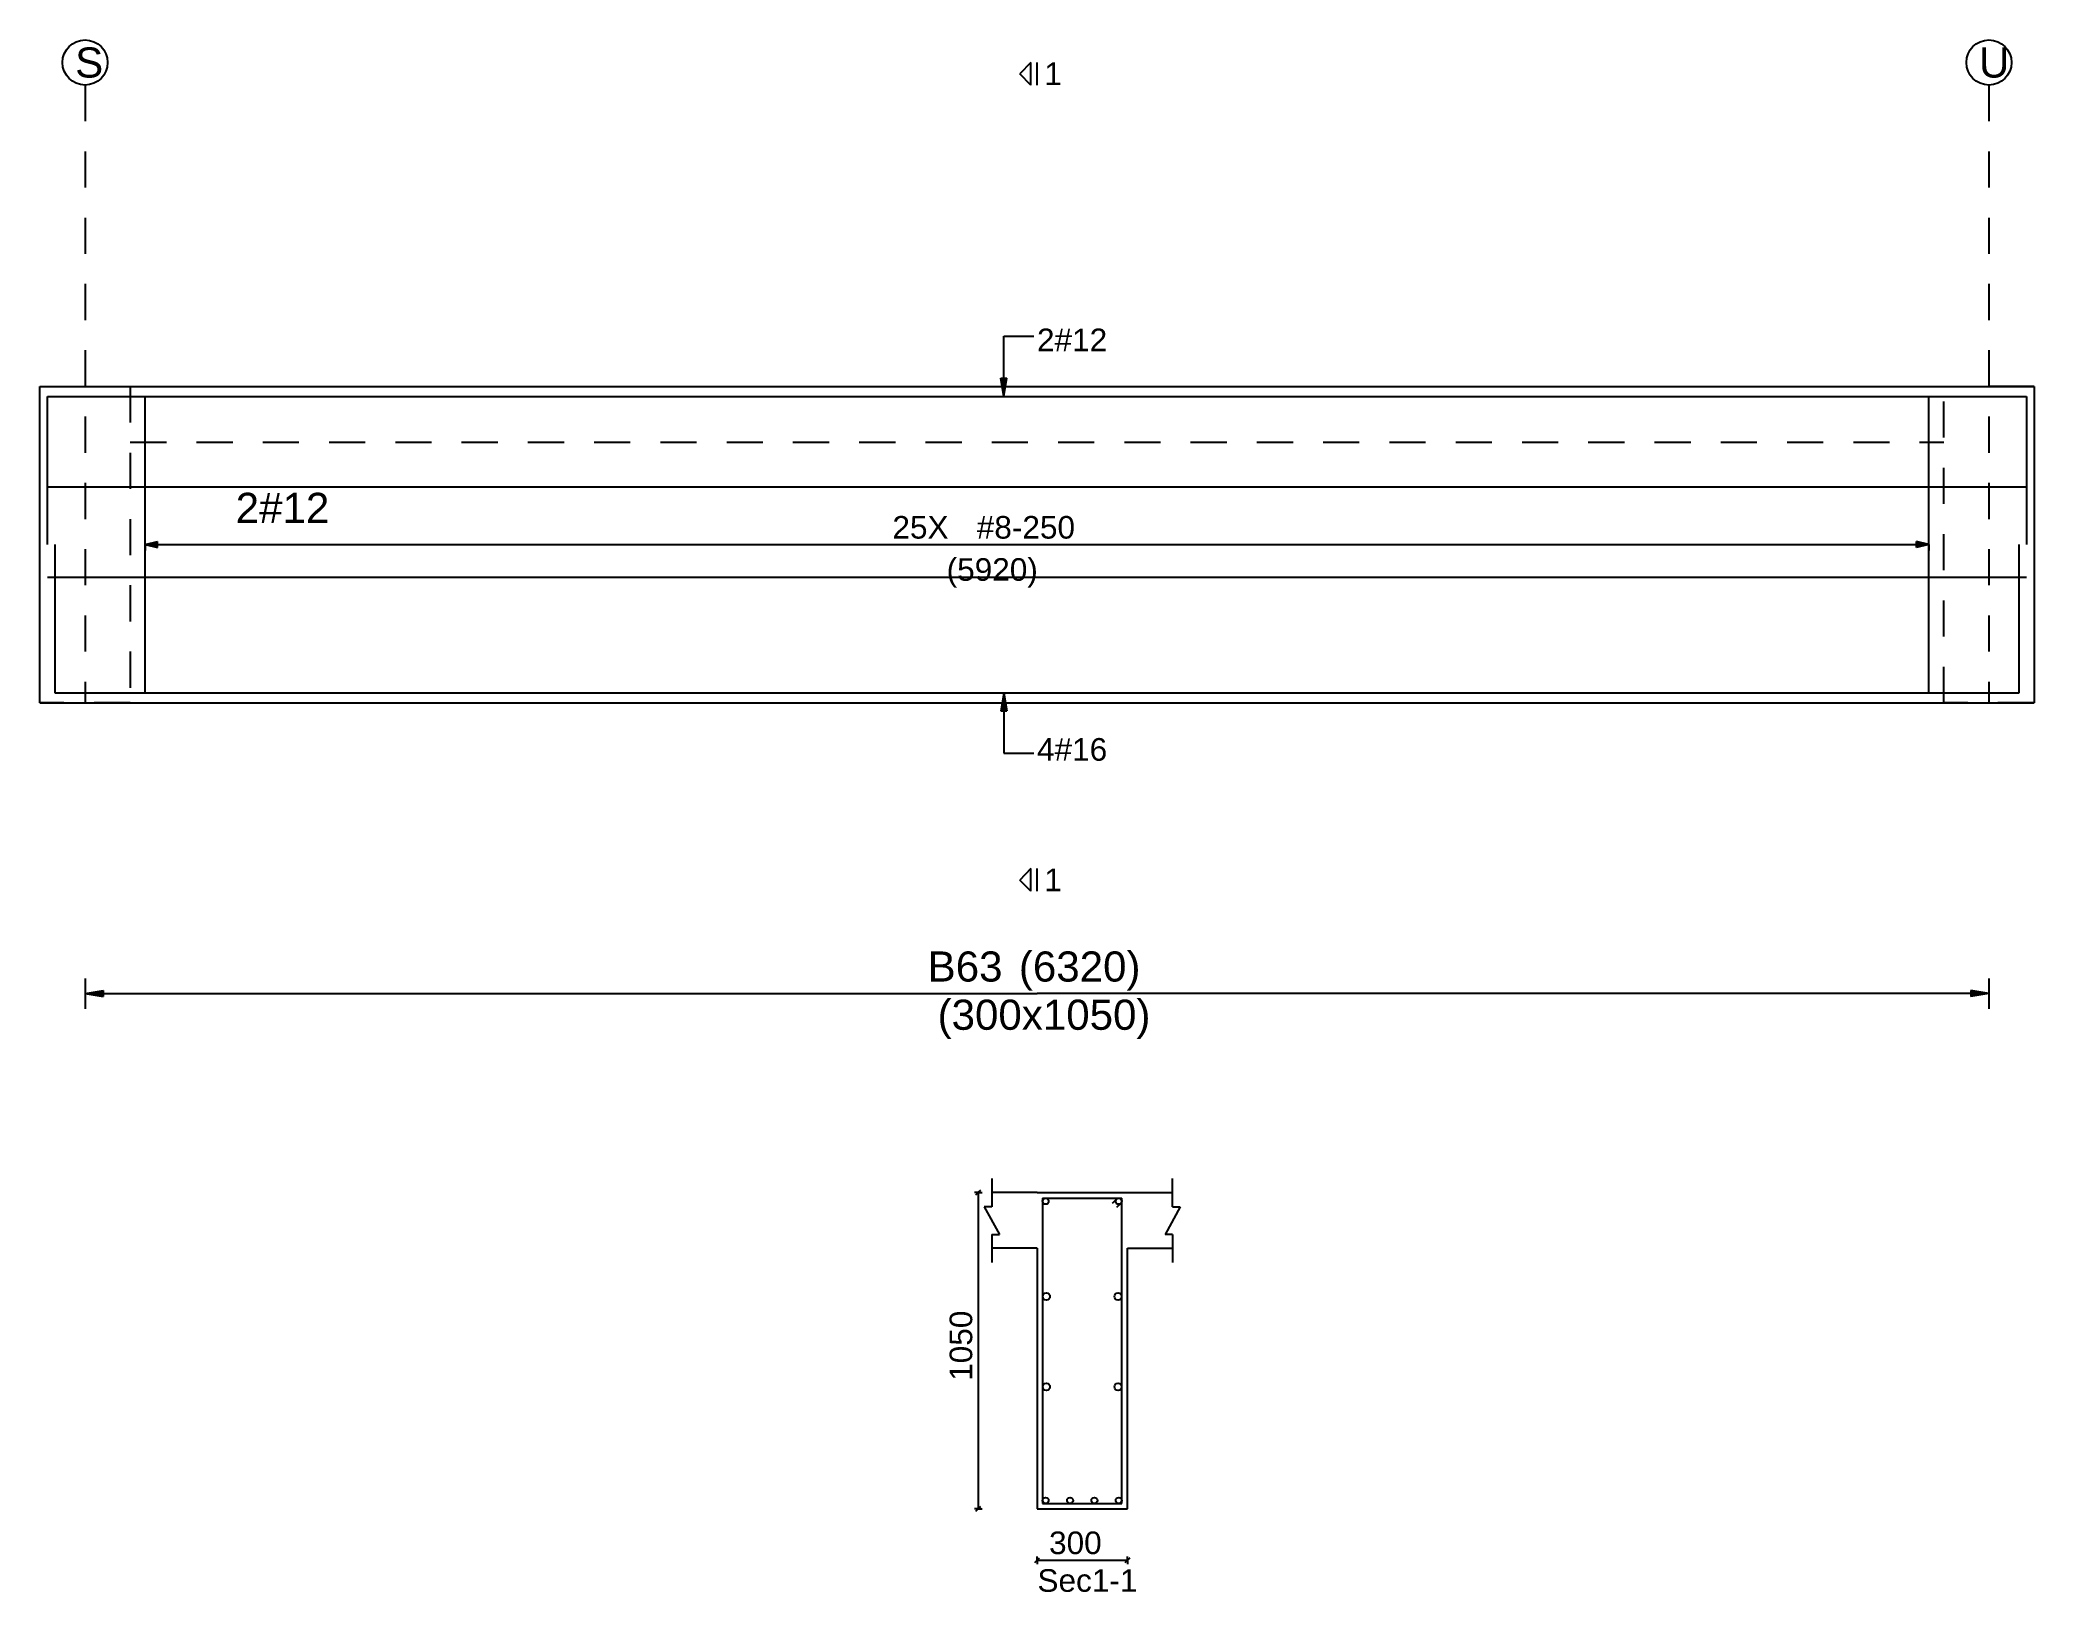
# Model space of a CAD drawing. Extents: x 0 to 98, y 3 to 248.
# Drawn here: x 0.85 to 7.47, y 190.94 to 196.09 of the extents above; entities that cross this region are included whole.
import ezdxf

# ---------------------------------------------------------------- set-up
doc = ezdxf.new("R2010")
doc.units = 0
doc.linetypes.add('ACAD_ISO02W100', pattern=[15, 12, -3])
for name, color, linetype in [('Axisline', 1, 'CONTINUOUS'), ('Axisline_Name', 2, 'CONTINUOUS'), ('Beam_bottombarlabeling', 2, 'CONTINUOUS'), ('Beam_Cross_Label', 4, 'CONTINUOUS'), ('Beam_CrossSection', 2, 'CONTINUOUS'), ('Beam_Dimensions_LS', 3, 'CONTINUOUS'), ('Beam_NameLS', 6, 'CONTINUOUS'), ('Beam_topbarsLabeling', 2, 'CONTINUOUS'), ('dim_all', 7, 'CONTINUOUS'), ('Longsection', 2, 'CONTINUOUS'), ('main_botbars', 4, 'CONTINUOUS'), ('main_topbars', 4, 'CONTINUOUS'), ('SecondaryBeam', 2, 'CONTINUOUS'), ('SectionLine', 4, 'CONTINUOUS'), ('Sidefacebar', 140, 'CONTINUOUS'), ('Slabline', 253, 'CONTINUOUS'), ('span_dim', 7, 'CONTINUOUS'), ('spanline', 7, 'CONTINUOUS'), ('Stirrup_bar', 1, 'CONTINUOUS'), ('Stirrup_Dia_Spacing', 2, 'CONTINUOUS'), ('Stirrup_Length', 7, 'CONTINUOUS'), ('Stirrup_Numbers', 2, 'CONTINUOUS')]:
    doc.layers.add(name, color=color, linetype=linetype)
doc.styles.add('STRUDS_Arial', font='ARIAL.TTF', dxfattribs={"height": 0.04})

msp = doc.modelspace()

# ---------------------------------------------------------------- texts
at = {"layer": 'Axisline_Name', "style": 'STRUDS_Arial'}
for s, p in [('S', (0.967, 195.968)), ('U', (7.287, 195.968))]:
    msp.add_text(s, height=0.1, dxfattribs=at).set_placement(p)
at = {"layer": 'Beam_bottombarlabeling', "style": 'STRUDS_Arial'}
msp.add_text('4#16', height=0.075, dxfattribs=at).set_placement((4.16, 193.701))
at = {"layer": 'Beam_Cross_Label', "style": 'STRUDS_Arial'}
msp.add_text('Sec1-1', height=0.075, dxfattribs=at).set_placement((4.1615, 190.943))
at = {"layer": 'Beam_Dimensions_LS', "style": 'STRUDS_Arial'}
msp.add_text('(300x1050)', height=0.1, dxfattribs=at).set_placement((3.83, 192.808))
at = {"layer": 'Beam_NameLS', "style": 'STRUDS_Arial'}
msp.add_text('B63', height=0.1, dxfattribs=at).set_placement((3.797, 192.968))
at = {"layer": 'Beam_topbarsLabeling', "style": 'STRUDS_Arial'}
msp.add_text('2#12', height=0.075, dxfattribs=at).set_placement((4.16, 195.06))
at = {"layer": 'dim_all', "style": 'STRUDS_Arial'}
msp.add_text('1050', height=0.075, rotation=90, dxfattribs=at).set_placement((3.945, 191.643))
msp.add_text('300', height=0.075, dxfattribs=at).set_placement((4.2, 191.068))
at = {"layer": 'SectionLine', "style": 'STRUDS_Arial'}
for p in [(4.184, 195.943), (4.184, 193.268)]:
    msp.add_text('1', height=0.075, dxfattribs=at).set_placement(p)
at = {"layer": 'Sidefacebar', "style": 'STRUDS_Arial'}
msp.add_text('2#12', height=0.1, dxfattribs=at).set_placement((1.5, 194.49))
at = {"layer": 'span_dim', "style": 'STRUDS_Arial'}
msp.add_text(' (6320) ', height=0.1, dxfattribs=at).set_placement((4.061, 192.968))
at = {"layer": 'Stirrup_Dia_Spacing', "style": 'STRUDS_Arial'}
msp.add_text('#8-250', height=0.075, dxfattribs=at).set_placement((3.96, 194.438))
at = {"layer": 'Stirrup_Length', "style": 'STRUDS_Arial'}
msp.add_text('(5920)', height=0.075, dxfattribs=at).set_placement((3.86, 194.298))
at = {"layer": 'Stirrup_Numbers', "style": 'STRUDS_Arial'}
msp.add_text('25X', height=0.075, dxfattribs=at).set_placement((3.68, 194.438))

# ---------------------------------------------------------------- linework, layer by layer
at = {"layer": 'Axisline', "linetype": 'ACAD_ISO02W100', "ltscale": 0.01}
for p, q in [((1, 195.943), (1, 193.893)), ((7.32, 195.943), (7.32, 193.893))]:
    msp.add_line(p, q, dxfattribs=at)
at = {"layer": 'Axisline'}
for centre in [(1, 196.018), (7.32, 196.018)]:
    msp.add_circle(centre, 0.075, dxfattribs=at)
at = {"layer": 'Beam_bottombarlabeling'}
for p, q in [((4.05, 193.926), (4.04, 193.866)), ((4.05, 193.926), (4.05, 193.726)), ((4.05, 193.926), (4.06, 193.866)), ((4.04, 193.866), (4.06, 193.866)), ((4.05, 193.726), (4.15, 193.726))]:
    msp.add_line(p, q, dxfattribs=at)
msp.add_solid([(4.05, 193.926), (4.04, 193.866), (4.05, 193.926), (4.06, 193.866)], dxfattribs=at)
at = {"layer": 'Beam_CrossSection'}
for p, q in [((4.01, 192.314), (4.01, 192.221)), ((4.61, 192.221), (4.61, 192.314)), ((4.16, 192.268), (4.01, 192.268)), ((4.16, 192.268), (4.46, 192.268)), ((4.16, 192.268), (4.16, 192.268)), ((4.46, 192.268), (4.46, 192.268)), ((4.46, 192.268), (4.61, 192.268)), ((4.01, 192.221), (3.985, 192.221)), ((3.985, 192.221), (4.035, 192.129)), ((4.635, 192.221), (4.585, 192.129)), ((4.61, 192.221), (4.635, 192.221)), ((4.01, 192.129), (4.01, 192.036)), ((4.01, 192.129), (4.035, 192.129)), ((4.61, 192.129), (4.585, 192.129)), ((4.61, 192.129), (4.61, 192.036)), ((4.16, 192.083), (4.01, 192.083)), ((4.16, 192.083), (4.16, 191.218)), ((4.46, 191.218), (4.46, 192.083)), ((4.46, 192.083), (4.61, 192.083)), ((4.16, 191.218), (4.46, 191.218))]:
    msp.add_line(p, q, dxfattribs=at)
at = {"layer": 'Beam_topbarsLabeling'}
for p, q in [((4.05, 194.91), (4.05, 195.11)), ((4.05, 195.11), (4.15, 195.11)), ((4.05, 194.91), (4.04, 194.97)), ((4.04, 194.97), (4.06, 194.97)), ((4.05, 194.91), (4.06, 194.97)), ((4.05, 194.97), (4.055, 194.97))]:
    msp.add_line(p, q, dxfattribs=at)
msp.add_solid([(4.05, 194.91), (4.04, 194.97), (4.05, 194.91), (4.06, 194.97)], dxfattribs=at)
at = {"layer": 'dim_all'}
for p, q in [((3.965, 192.268), (3.9525, 192.268)), ((3.965, 192.268), (3.9562, 192.259)), ((3.965, 192.268), (3.9738, 192.276)), ((3.965, 192.268), (3.9775, 192.268)), ((3.965, 192.268), (3.965, 191.218)), ((3.965, 191.218), (3.9525, 191.218)), ((3.965, 191.218), (3.9562, 191.209)), ((3.965, 191.218), (3.9738, 191.226)), ((3.965, 191.218), (3.9775, 191.218)), ((4.16, 191.048), (4.16, 191.06)), ((4.16, 191.048), (4.1688, 191.056)), ((4.46, 191.048), (4.46, 191.06)), ((4.46, 191.048), (4.4688, 191.056)), ((4.16, 191.048), (4.1512, 191.039)), ((4.16, 191.048), (4.16, 191.035)), ((4.16, 191.048), (4.46, 191.048)), ((4.46, 191.048), (4.4512, 191.039)), ((4.46, 191.048), (4.46, 191.035))]:
    msp.add_line(p, q, dxfattribs=at)
at = {"layer": 'Longsection'}
for p, q in [((0.85, 193.893), (0.85, 194.943)), ((0.85, 194.943), (1.15, 194.943)), ((0.85, 194.943), (0.85, 194.943)), ((1, 194.943), (1, 194.943)), ((1, 194.943), (1, 194.943)), ((1, 194.943), (7.47, 194.943)), ((7.47, 194.943), (7.32, 194.943)), ((7.47, 194.943), (7.47, 193.893)), ((7.47, 194.943), (7.47, 193.893)), ((0.85, 193.893), (7.47, 193.893))]:
    msp.add_line(p, q, dxfattribs=at)
at = {"layer": 'main_botbars'}
for p, q in [((0.875, 194.418), (0.875, 194.91)), ((0.875, 194.91), (7.445, 194.91)), ((7.445, 194.91), (7.445, 194.418)), ((0.9, 194.418), (0.9, 193.926)), ((7.42, 193.926), (7.42, 194.418)), ((0.9, 193.926), (7.42, 193.926))]:
    msp.add_line(p, q, dxfattribs=at)
for centre in [(4.1887, 191.246), (4.2696, 191.246), (4.3504, 191.246), (4.4313, 191.246)]:
    msp.add_circle(centre, 0.01, dxfattribs=at)
at = {"layer": 'main_topbars'}
for centre in [(4.1887, 192.239), (4.4313, 192.239)]:
    msp.add_circle(centre, 0.01, dxfattribs=at)
at = {"layer": 'SecondaryBeam', "linetype": 'ACAD_ISO02W100', "ltscale": 0.01}
for p, q in [((0.85, 194.943), (1.15, 194.943)), ((0.85, 193.893), (0.85, 194.943)), ((1.15, 194.943), (1.15, 193.893)), ((7.17, 194.943), (7.47, 194.943)), ((7.17, 193.893), (7.17, 194.943)), ((7.47, 194.943), (7.47, 193.893)), ((1.15, 193.893), (0.85, 193.893)), ((7.47, 193.893), (7.17, 193.893))]:
    msp.add_line(p, q, dxfattribs=at)
at = {"layer": 'SectionLine'}
for p, q in [((4.14, 196.018), (4.1025, 195.98)), ((4.14, 195.943), (4.14, 196.018)), ((4.16, 195.943), (4.16, 196.018)), ((4.14, 195.943), (4.1025, 195.98)), ((4.14, 193.343), (4.1025, 193.305)), ((4.14, 193.268), (4.1025, 193.305)), ((4.14, 193.268), (4.14, 193.343)), ((4.16, 193.268), (4.16, 193.343))]:
    msp.add_line(p, q, dxfattribs=at)
at = {"layer": 'Sidefacebar'}
for p, q in [((0.875, 194.61), (7.445, 194.61)), ((0.875, 194.31), (7.445, 194.31))]:
    msp.add_line(p, q, dxfattribs=at)
for centre in [(4.191, 191.923), (4.429, 191.923), (4.191, 191.623), (4.429, 191.623)]:
    msp.add_circle(centre, 0.012, dxfattribs=at)
at = {"layer": 'Slabline', "linetype": 'ACAD_ISO02W100', "ltscale": 0.01}
msp.add_line((1.15, 194.758), (7.17, 194.758), dxfattribs=at)
at = {"layer": 'spanline'}
for p, q in [((1, 192.978), (1, 192.878)), ((7.32, 192.978), (7.32, 192.878)), ((1, 192.928), (1.06, 192.938)), ((1, 192.928), (4.16, 192.928)), ((1, 192.928), (1.06, 192.918)), ((1.06, 192.938), (1.06, 192.918)), ((7.32, 192.928), (4.16, 192.928)), ((7.32, 192.928), (7.26, 192.938)), ((7.26, 192.938), (7.26, 192.918)), ((7.32, 192.928), (7.26, 192.918))]:
    msp.add_line(p, q, dxfattribs=at)
for points in [[(1, 192.928), (1.06, 192.938), (1, 192.928), (1.06, 192.918)], [(7.32, 192.928), (7.26, 192.938), (7.32, 192.928), (7.26, 192.918)]]:
    msp.add_solid(points, dxfattribs=at)
at = {"layer": 'Stirrup_bar'}
for p, q in [((1.2, 193.926), (1.2, 194.91)), ((7.12, 193.926), (7.12, 194.91)), ((4.1787, 192.249), (4.1787, 191.236)), ((4.1787, 192.249), (4.4413, 192.249)), ((4.4242, 192.246), (4.41, 192.232)), ((4.4413, 191.236), (4.4413, 192.249)), ((4.4383, 192.232), (4.4242, 192.218)), ((4.1787, 191.236), (4.4413, 191.236))]:
    msp.add_line(p, q, dxfattribs=at)
at = {"layer": 'Stirrup_Length'}
for p, q in [((1.2, 194.418), (1.2, 194.438)), ((7.12, 194.418), (7.12, 194.438)), ((1.2, 194.418), (1.24, 194.428)), ((1.2, 194.418), (7.12, 194.418)), ((1.2, 194.418), (1.2, 194.398)), ((1.2, 194.418), (1.24, 194.408)), ((1.24, 194.408), (1.24, 194.428)), ((7.12, 194.418), (7.08, 194.428)), ((7.08, 194.408), (7.08, 194.428)), ((7.12, 194.418), (7.08, 194.408)), ((7.12, 194.418), (7.12, 194.398))]:
    msp.add_line(p, q, dxfattribs=at)
for points in [[(1.2, 194.418), (1.24, 194.428), (1.2, 194.418), (1.24, 194.408)], [(7.12, 194.418), (7.08, 194.428), (7.12, 194.418), (7.08, 194.408)]]:
    msp.add_solid(points, dxfattribs=at)

msp.set_redraw_order([(e.dxf.handle, doc.entitydb.next_handle()) for e in msp.query("TEXT MTEXT ATTDEF DIMENSION ARC_DIMENSION")])  # texts and dimensions are drawn at this point

doc.saveas('drawing.dxf')
